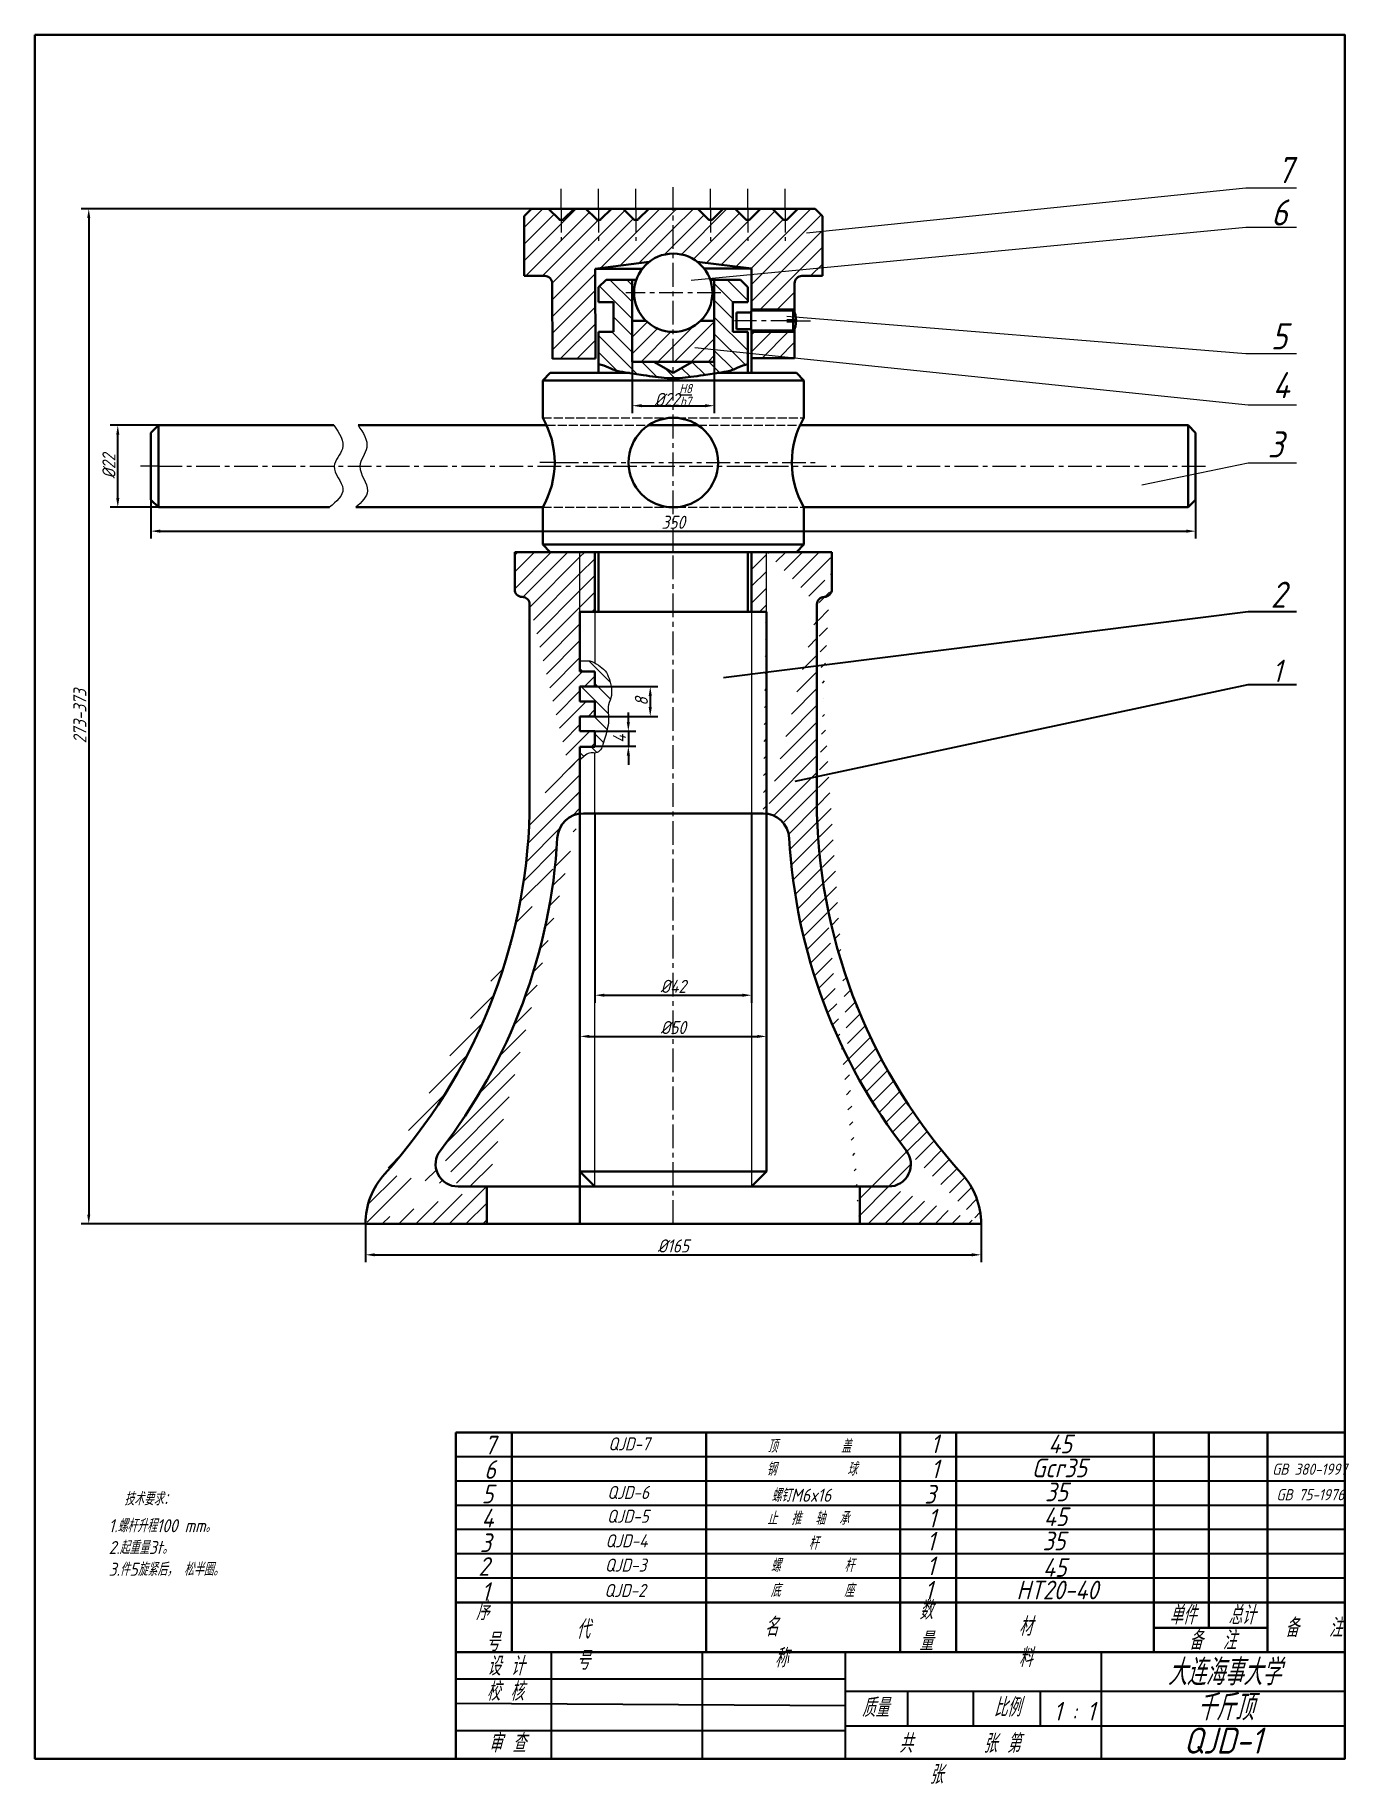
# Model space of a CAD drawing. Header units: millimetres. Extents: x 1817 to 4002, y 726 to 2330.
# Drawn here: x 1817.5 to 2169.6, y 725.9 to 1194.6 of the extents above; entities outside this region: 1.
import ezdxf

# ---------------------------------------------------------------- set-up
doc = ezdxf.new("R2010")
doc.units = ezdxf.units.MM
doc.linetypes.add('ACAD_ISO02W100', pattern=[15, 12, -3])
doc.linetypes.add('CENTER', pattern=[50.800000000000004, 31.75, -6.35, 6.35, -6.35])
for name, color, linetype, lineweight in [('中心线', 1, 'CENTER', 15), ('剖面线', 9, 'Continuous', 15), ('图框', 7, 'Continuous', 30), ('标注', 90, 'Continuous', 15), ('粗实线', 50, 'Continuous', 30), ('细实线', 4, 'Continuous', 15), ('虚线', 6, 'Continuous', 15)]:
    doc.layers.add(name, color=color, linetype=linetype, lineweight=lineweight)
doc.styles.add('GB3.5', font='gbeitc.shx', dxfattribs={"height": 3.5, "bigfont": 'gbcbig.shx'})
doc.dimstyles.new('正常标注', dxfattribs={"dimtxt": 3.5, "dimasz": 2.5, "dimexe": 2, "dimexo": 0, "dimtad": 1, "dimdec": 3, "dimdsep": 46, "dimtxsty": 'GB3.5', "dimcen": 2.5, "dimadec": 0, "dimazin": 0, "dimtfac": 1, "dimtdec": 3, "dimtmove": 0, "dimatfit": 3, "dimfxl": 1, "dimarcsym": 0})
pattern_1 = [(45, (-2.414544674189528, -17.69116887562677), (-2.245064030267288, 2.245064030267288), [])]
pattern_2 = [(135, (-2.414544674189528, -17.69116887562677), (-2.245064030267288, -2.245064030267288), [])]

msp = doc.modelspace()

# ---------------------------------------------------------------- texts
at = {"layer": '图框', "lineweight": -2, "ltscale": 0.2, "attachment_point": 1, "style": 'GB3.5'}
for s, width, insert, char_height in [('7', 15, (1937.904271577573, 819.1946171402287), 5), ('QJD-7', 52.06408767996072, (1971.108689502181, 818.7797827880586), 3.5), ('顶         盖', 52.06408767996072, (2013.778677647098, 818.1773576195038), 3.5), ('1', 15, (2057.501085405905, 819.5614008178918), 5), ('45', 15, (2089.050545291398, 819.5136294968129), 5), ('6', 15, (1937.848673803091, 812.6642996155097), 5), ('钢          球', 52.06408767996072, (2013.513860428612, 812.0501566205176), 3.5), ('1', 15, (2057.59892177231, 812.8242372495488), 5), ('Gcr35', 15, (2084.593650518963, 813.0863640198472), 5), ('GB 380-1997', 19.06551358707839, (2149.03455197184, 811.7456278224672), 3), ('5', 15, (1937.181205821448, 806.0962077077033), 5), ('35', 15, (2088.157212467161, 806.6541101042585), 5), ('技术要求：', 32.59094474569247, (1841.372595447429, 804.0777272319878), 3.5), ('QJD-6', 52.06408767996072, (1970.828575305271, 805.765681980416), 3.5), ('螺钉M6x16        ', 52.06408767996072, (2014.828704038445, 805.0177019278049), 3.5), ('3', 15, (2055.817060428796, 806.0336415870875), 5), ('GB 75-1976', 19.06551358707839, (2150.169109126641, 804.9213827551375), 3), ('1.螺杆升程100 mm。\\P2.起重量3t。\\P3.件5旋紧后， 松半圈。', 33.01181708939475, (1837.206057507198, 796.8575090431773), 3.5), ('4', 15, (1937.128894262997, 799.6577683956984), 5), ('QJD-5', 52.06408767996072, (1970.756939367767, 799.3867127473613), 3.5), ('止  推  轴  承', 52.06408767996072, (2013.690592769567, 798.8290665054034), 3.5), ('1', 15, (2056.807309836145, 799.639512818173), 5), ('45', 15, (2087.828831972293, 799.9985968126152), 5), ('3', 15, (1936.704918815377, 793.0337839084905), 5), ('QJD-4', 52.06408767996072, (1970.336759142464, 792.8096938079702), 3.5), ('     杆', 52.06408767996072, (2015.295587823103, 792.1486938028024), 3.5), ('1', 15, (2056.473017724394, 793.4678178907584), 5), ('35', 15, (2087.499701362895, 793.5203937602973), 5), ('2', 15, (1936.296293925793, 786.684848954359), 5), ('QJD-3', 52.06408767996072, (1970.196300196939, 786.2927467698828), 3.5), ('螺         杆', 52.06408767996072, (2014.660455135615, 786.237256952385), 3.5), ('1', 15, (2056.473017724394, 786.8471902349029), 5), ('45', 15, (2087.593260290499, 786.40074868177), 5), ('1', 15, (1937.113722303658, 779.9472036286793), 5), ('QJD-2', 52.06408767996072, (1970.056243098484, 779.504238971916), 3.5), ('底         座', 52.06408767996072, (2014.589881860359, 779.5295990972231), 3.5), ('1', 15, (2055.874801387647, 780.3185143478277), 5), ('HT20-40', 15, (2080.509723406188, 780.3863464140409), 5), ('序      号', 15, (1935.590873720966, 774.8050428588331), 5), ('数量', 4.176512677477149, (2054.437635530004, 774.9838576540433), 5), ('单件', 15, (2121.463261980492, 773.7022766516993), 5), ('总计', 15, (2137.27013968876, 773.661680689916), 5), ('代       号', 20.08697311678588, (1962.516056134874, 769.8452439931748), 5), ('名        称', 20.07782886348286, (2012.976135470654, 770.5054032935009), 5), ('材      料', 21.86204770980112, (2081.109181003882, 770.6158076043462), 5), ('备   注', 15, (2152.460110706604, 770.2769111069701), 5), ('备  注', 15, (2126.725726177287, 766.9084010574084), 5), ('设 计', 15, (1938.641500210398, 759.9774406606975), 5), ('大连海事大学', 32.59094474569247, (2121.048002149301, 759.3389974164329), 7), ('校 核', 15, (1938.463749856867, 753.2010379754188), 5), ('千斤顶', 32.59094474569247, (2128.886466797342, 749.9456003158057), 7), ('质量', 15, (2039.040999029531, 748.8569702470759), 5), ('比例', 15, (2074.385654443739, 748.951653920105), 5), ('1 : 1', 15, (2090.455563383518, 747.9019888047942), 5), ('QJD-1', 32.59094474569247, (2125.272316768122, 741.034186021227), 7), ('审 查', 15, (1939.030282784707, 739.3445560890254), 5), ('共       张 第       张', 41.83391037830143, (2049.033605075761, 739.2594383474216), 5)]:
    msp.add_mtext_dynamic_manual_height_columns(s, width=width, gutter_width=17.5, heights=[0], dxfattribs=dict(at, insert=insert, char_height=char_height))
at = {"layer": '标注', "ltscale": 0.2, "attachment_point": 1, "style": 'GB3.5'}
for s, width, insert, char_height in [('7', 14.71138901851054, (2150.375946832693, 1161.858795989176), 7), ('6', 13.55760571394103, (2148.77539888672, 1150.496483562044), 7), ('5', 13.69668944949444, (2148.705857018943, 1117.316789886422), 7), ('4', 13.08818582778076, (2149.159493245225, 1104.233212280922), 7), ('3', 12.70032303676271, (2147.812394710651, 1088.353169897732), 7), ('2', 19.445602918242, (2148.621168838124, 1048.063186645993), 7), ('1', 17.7883766756695, (2149.052336483522, 1027.170207268553), 6)]:
    msp.add_mtext_dynamic_manual_height_columns(s, width=width, gutter_width=17.5, heights=[0], dxfattribs=dict(at, insert=insert, char_height=char_height))

# ---------------------------------------------------------------- blocks, each defined once
blk = doc.blocks.new('*D9')
at = {"layer": 'Defpoints', "color": 0, "lineweight": -2, "ltscale": 0.2, "transparency": 16777216}
for p in [(1977.52342992828, 1106.986564135216), (1999.52342992828, 1106.986564135216), (1999.52342992828, 1095.218498522733)]:
    blk.add_point(p, dxfattribs=at)
at = {"layer": '标注', "color": 0, "lineweight": -2, "ltscale": 0.2, "transparency": 16777216}
for p, q in [((1977.52342992828, 1106.986564135216), (1977.52342992828, 1093.218498522733)), ((1999.52342992828, 1106.986564135216), (1999.52342992828, 1093.218498522733)), ((1980.02342992828, 1095.218498522733), (1997.02342992828, 1095.218498522733))]:
    blk.add_line(p, q, dxfattribs=at)
for points in [[(1980.02342992828, 1095.6351651894), (1980.02342992828, 1094.801831856066), (1977.52342992828, 1095.218498522733)], [(1997.02342992828, 1095.6351651894), (1997.02342992828, 1094.801831856066), (1999.52342992828, 1095.218498522733)]]:
    blk.add_solid(points, dxfattribs=at)
at = {"layer": '标注', "color": 0, "ltscale": 0.2, "transparency": 16777216, "insert": (1988.52342992828, 1098.089331856066), "char_height": 3.5, "attachment_point": 5, "style": 'GB3.5'}
blk.add_mtext('%%C22{\\H0.7x;\\SH8/h7;}', dxfattribs=at)
blk = doc.blocks.new('*D10')
at = {"layer": 'Defpoints', "color": 0, "lineweight": -2, "ltscale": 0.2, "transparency": 16777216}
for p in [(1839.648093630231, 1089.986564135199), (1850.523429928281, 1089.986564135199), (1850.523429928281, 1067.986564135199)]:
    blk.add_point(p, dxfattribs=at)
at = {"layer": '标注', "color": 0, "lineweight": -2, "ltscale": 0.2, "transparency": 16777216}
for p, q in [((1850.523429928281, 1089.986564135199), (1837.648093630231, 1089.986564135199)), ((1839.648093630231, 1070.486564135199), (1839.648093630231, 1087.486564135199)), ((1850.523429928281, 1067.986564135199), (1837.648093630231, 1067.986564135199))]:
    blk.add_line(p, q, dxfattribs=at)
for points in [[(1839.231426963564, 1087.486564135199), (1840.064760296897, 1087.486564135199), (1839.648093630231, 1089.986564135199)], [(1839.231426963564, 1070.486564135199), (1840.064760296897, 1070.486564135199), (1839.648093630231, 1067.986564135199)]]:
    blk.add_solid(points, dxfattribs=at)
at = {"layer": '标注', "color": 0, "ltscale": 0.2, "transparency": 16777216, "insert": (1837.27309363023, 1078.986564135198), "char_height": 3.5, "attachment_point": 5, "rotation": 90, "style": 'GB3.5'}
blk.add_mtext('%%C22', dxfattribs=at)
blk = doc.blocks.new('*D11')
at = {"layer": 'Defpoints', "color": 0, "lineweight": -2, "ltscale": 0.2, "transparency": 16777216}
for p in [(1906.02342992828, 875.9865641352162), (2071.02342992828, 875.9865641352162), (2071.02342992828, 867.6999487690989)]:
    blk.add_point(p, dxfattribs=at)
at = {"layer": '标注', "color": 0, "lineweight": -2, "ltscale": 0.2, "transparency": 16777216}
for p, q in [((1906.02342992828, 875.9865641352162), (1906.02342992828, 865.6999487690989)), ((2071.02342992828, 875.9865641352162), (2071.02342992828, 865.6999487690989)), ((1908.52342992828, 867.6999487690989), (2068.52342992828, 867.6999487690989))]:
    blk.add_line(p, q, dxfattribs=at)
for points in [[(1908.52342992828, 868.1166154357655), (1908.52342992828, 867.2832821024323), (1906.02342992828, 867.6999487690989)], [(2068.52342992828, 868.1166154357655), (2068.52342992828, 867.2832821024323), (2071.02342992828, 867.6999487690989)]]:
    blk.add_solid(points, dxfattribs=at)
at = {"layer": '标注', "color": 0, "ltscale": 0.2, "transparency": 16777216, "insert": (1988.52342992828, 870.0749487690989), "char_height": 3.5, "attachment_point": 5, "style": 'GB3.5'}
blk.add_mtext('%%C165', dxfattribs=at)
blk = doc.blocks.new('*D12')
at = {"layer": 'Defpoints', "color": 0, "lineweight": -2, "ltscale": 0.2, "transparency": 16777216}
for p in [(1967.52342992828, 985.986564135216), (2009.52342992828, 985.986564135216), (2009.52342992828, 937.2570217392588)]:
    blk.add_point(p, dxfattribs=at)
at = {"layer": '标注', "color": 0, "lineweight": -2, "ltscale": 0.2, "transparency": 16777216}
for p, q in [((1967.52342992828, 985.986564135216), (1967.52342992828, 935.2570217392588)), ((2009.52342992828, 985.986564135216), (2009.52342992828, 935.2570217392588)), ((1970.02342992828, 937.2570217392588), (2007.02342992828, 937.2570217392588))]:
    blk.add_line(p, q, dxfattribs=at)
for points in [[(1970.02342992828, 937.6736884059254), (1970.02342992828, 936.8403550725922), (1967.52342992828, 937.2570217392588)], [(2007.02342992828, 937.6736884059254), (2007.02342992828, 936.8403550725922), (2009.52342992828, 937.2570217392588)]]:
    blk.add_solid(points, dxfattribs=at)
at = {"layer": '标注', "color": 0, "ltscale": 0.2, "transparency": 16777216, "insert": (1988.52342992828, 939.6320217392588), "char_height": 3.5, "attachment_point": 5, "style": 'GB3.5'}
blk.add_mtext('%%C42', dxfattribs=at)
blk = doc.blocks.new('*D13')
at = {"layer": 'Defpoints', "color": 0, "lineweight": -2, "ltscale": 0.2, "transparency": 16777216}
for p in [(1963.52342992828, 985.926848934182), (2013.52342992828, 985.926848934182), (2013.52342992828, 926.2173629934058)]:
    blk.add_point(p, dxfattribs=at)
at = {"layer": '标注', "color": 0, "lineweight": -2, "ltscale": 0.2, "transparency": 16777216}
for p, q in [((1963.52342992828, 985.926848934182), (1963.52342992828, 924.2173629934058)), ((2013.52342992828, 985.926848934182), (2013.52342992828, 924.2173629934058)), ((1966.02342992828, 926.2173629934058), (2011.02342992828, 926.2173629934058))]:
    blk.add_line(p, q, dxfattribs=at)
for points in [[(1966.02342992828, 926.6340296600724), (1966.02342992828, 925.8006963267392), (1963.52342992828, 926.2173629934058)], [(2011.02342992828, 926.6340296600724), (2011.02342992828, 925.8006963267392), (2013.52342992828, 926.2173629934058)]]:
    blk.add_solid(points, dxfattribs=at)
at = {"layer": '标注', "color": 0, "ltscale": 0.2, "transparency": 16777216, "insert": (1988.52342992828, 928.5923629934058), "char_height": 3.5, "attachment_point": 5, "style": 'GB3.5'}
blk.add_mtext('%%C50', dxfattribs=at)
blk = doc.blocks.new('*D14')
at = {"layer": 'Defpoints', "color": 0, "lineweight": -2, "ltscale": 0.2, "transparency": 16777216}
for p in [(1967.523429928281, 1007.967290655696), (1967.523429928281, 1003.967290655696), (1976.486093445314, 1003.967290655696)]:
    blk.add_point(p, dxfattribs=at)
at = {"layer": '标注', "color": 0, "lineweight": -2, "ltscale": 0.2, "transparency": 16777216}
for p, q in [((1976.486093445314, 1010.467290655696), (1976.486093445314, 1012.967290655696)), ((1967.523429928281, 1007.967290655696), (1978.486093445314, 1007.967290655696)), ((1976.486093445314, 1007.967290655696), (1976.486093445314, 1003.967290655696)), ((1967.523429928281, 1003.967290655696), (1978.486093445314, 1003.967290655696)), ((1976.486093445314, 1001.467290655696), (1976.486093445314, 998.9672906556962))]:
    blk.add_line(p, q, dxfattribs=at)
for points in [[(1976.069426778647, 1010.467290655696), (1976.90276011198, 1010.467290655696), (1976.486093445314, 1007.967290655696)], [(1976.069426778647, 1001.467290655696), (1976.90276011198, 1001.467290655696), (1976.486093445314, 1003.967290655696)]]:
    blk.add_solid(points, dxfattribs=at)
at = {"layer": '标注', "color": 0, "ltscale": 0.2, "transparency": 16777216, "insert": (1974.111093445313, 1005.967290655695), "char_height": 3.5, "attachment_point": 5, "rotation": 90, "style": 'GB3.5'}
blk.add_mtext('4', dxfattribs=at)
blk = doc.blocks.new('*D15')
at = {"layer": 'Defpoints', "color": 0, "lineweight": -2, "ltscale": 0.2, "transparency": 16777216}
for p in [(1967.523429928281, 1019.967290655696), (1967.523429928281, 1011.967290655696), (1982.353123162547, 1011.967290655696)]:
    blk.add_point(p, dxfattribs=at)
at = {"layer": '标注', "color": 0, "lineweight": -2, "ltscale": 0.2, "transparency": 16777216}
for p, q in [((1967.523429928281, 1019.967290655696), (1984.353123162547, 1019.967290655696)), ((1982.353123162547, 1017.467290655696), (1982.353123162547, 1014.467290655696)), ((1967.523429928281, 1011.967290655696), (1984.353123162547, 1011.967290655696))]:
    blk.add_line(p, q, dxfattribs=at)
for points in [[(1981.936456495881, 1017.467290655696), (1982.769789829214, 1017.467290655696), (1982.353123162547, 1019.967290655696)], [(1981.936456495881, 1014.467290655696), (1982.769789829214, 1014.467290655696), (1982.353123162547, 1011.967290655696)]]:
    blk.add_solid(points, dxfattribs=at)
at = {"layer": '标注', "color": 0, "ltscale": 0.2, "transparency": 16777216, "insert": (1979.978123162547, 1015.967290655695), "char_height": 3.5, "attachment_point": 5, "rotation": 90, "style": 'GB3.5'}
blk.add_mtext('8', dxfattribs=at)
blk = doc.blocks.new('*D16')
at = {"layer": 'Defpoints', "color": 0, "lineweight": -2, "ltscale": 0.2, "transparency": 16777216}
for p in [(1848.52342992828, 1069.986564135198), (2128.523429928285, 1069.986564135205), (2128.523429928285, 1061.604219144356)]:
    blk.add_point(p, dxfattribs=at)
at = {"layer": '标注', "color": 0, "lineweight": -2, "ltscale": 0.2, "transparency": 16777216}
for p, q in [((1848.52342992828, 1069.986564135198), (1848.52342992828, 1059.604219144356)), ((2128.523429928285, 1069.986564135205), (2128.523429928285, 1059.604219144356)), ((1851.02342992828, 1061.604219144356), (2126.023429928285, 1061.604219144356))]:
    blk.add_line(p, q, dxfattribs=at)
for points in [[(1851.02342992828, 1062.020885811023), (1851.02342992828, 1061.187552477689), (1848.52342992828, 1061.604219144356)], [(2126.023429928285, 1062.020885811023), (2126.023429928285, 1061.187552477689), (2128.523429928285, 1061.604219144356)]]:
    blk.add_solid(points, dxfattribs=at)
at = {"layer": '标注', "color": 0, "ltscale": 0.2, "transparency": 16777216, "insert": (1988.523429928282, 1063.979219144356), "char_height": 3.5, "attachment_point": 5, "style": 'GB3.5'}
blk.add_mtext('350', dxfattribs=at)
blk = doc.blocks.new('*D17')
at = {"layer": 'Defpoints', "color": 0, "lineweight": -2, "ltscale": 0.2, "transparency": 16777216}
for p in [(1950.523429928281, 1147.986564135217), (1831.866476947553, 875.9865641352167), (1950.523429928281, 875.9865641352167)]:
    blk.add_point(p, dxfattribs=at)
at = {"layer": '标注', "color": 0, "lineweight": -2, "ltscale": 0.2, "transparency": 16777216}
for p, q in [((1950.523429928281, 1147.986564135217), (1829.866476947553, 1147.986564135217)), ((1831.866476947553, 1145.486564135217), (1831.866476947553, 878.4865641352167)), ((1950.523429928281, 875.9865641352167), (1829.866476947553, 875.9865641352167))]:
    blk.add_line(p, q, dxfattribs=at)
for points in [[(1831.449810280886, 1145.486564135217), (1832.283143614219, 1145.486564135217), (1831.866476947553, 1147.986564135217)], [(1831.449810280886, 878.4865641352167), (1832.283143614219, 878.4865641352167), (1831.866476947553, 875.9865641352167)]]:
    blk.add_solid(points, dxfattribs=at)
at = {"layer": '标注', "color": 0, "ltscale": 0.2, "transparency": 16777216, "insert": (1829.491476947552, 1011.986564135216), "char_height": 3.5, "attachment_point": 5, "rotation": 90, "style": 'GB3.5'}
blk.add_mtext('273-373', dxfattribs=at)

# ---------------------------------------------------------------- dimensions: what is measured, and where the dimension line sits
at = {"layer": '标注', "ltscale": 0.2}
for base, p1, p2, text, picture, middle in [((1831.866476947553, 875.9865641352167), (1950.52342992828, 1147.986564135216), (1950.52342992828, 875.9865641352162), '273-373', '*D17', (1829.491476947552, 1011.986564135216)), ((1839.648093630231, 1089.986564135199), (1850.52342992828, 1067.986564135199), (1850.52342992828, 1089.986564135199), '%%C<>', '*D10', (1837.27309363023, 1078.986564135198))]:
    dim = msp.add_linear_dim(base=base, p1=p1, p2=p2, angle=90, text=text, dimstyle='正常标注', dxfattribs=at)
    dim.commit()
    dim.dimension.update_dxf_attribs({"geometry": picture, "text_midpoint": middle})
for base, p1, p2, text, picture, middle in [((1999.52342992828, 1095.218498522733), (1977.52342992828, 1106.986564135216), (1999.52342992828, 1106.986564135216), '%%C<>{\\H0.7x;\\SH8/h7;}', '*D9', (1988.52342992828, 1098.089331856066)), ((2128.523429928285, 1061.604219144356), (1848.52342992828, 1069.986564135198), (2128.523429928285, 1069.986564135205), '350', '*D16', (1988.523429928282, 1063.979219144356)), ((2013.52342992828, 926.2173629934058), (1963.52342992828, 985.926848934182), (2013.52342992828, 985.926848934182), '%%C<>', '*D13', (1988.52342992828, 928.5923629934058)), ((2009.52342992828, 937.2570217392588), (1967.52342992828, 985.986564135216), (2009.52342992828, 985.986564135216), '%%C<>', '*D12', (1988.52342992828, 939.6320217392588))]:
    dim = msp.add_linear_dim(base=base, p1=p1, p2=p2, text=text, dimstyle='正常标注', dxfattribs=at)
    dim.commit()
    dim.dimension.update_dxf_attribs({"geometry": picture, "text_midpoint": middle})
for base, p1, p2, picture, middle in [((1982.353123162547, 1011.967290655696), (1967.52342992828, 1019.967290655696), (1967.52342992828, 1011.967290655696), '*D15', (1979.978123162547, 1015.967290655695)), ((1976.486093445314, 1003.967290655696), (1967.52342992828, 1007.967290655696), (1967.52342992828, 1003.967290655696), '*D14', (1974.111093445313, 1005.967290655695))]:
    dim = msp.add_linear_dim(base=base, p1=p1, p2=p2, angle=90, dimstyle='正常标注', dxfattribs=at)
    dim.commit()
    dim.dimension.update_dxf_attribs({"geometry": picture, "text_midpoint": middle})
dim = msp.add_linear_dim(base=(2071.02342992828, 867.6999487690989), p1=(1906.02342992828, 875.9865641352162), p2=(2071.02342992828, 875.9865641352162), text='%%C<>', dimstyle='正常标注', dxfattribs=at)
dim.commit()
dim.dimension.update_dxf_attribs({"geometry": '*D11', "text_midpoint": (1988.52342992828, 867.6999487690989), "dimtype": 160})

# ---------------------------------------------------------------- hatches: boundary and pattern name
at = {"layer": '剖面线', "ltscale": 0.2}
h = msp.add_hatch(dxfattribs=at)
h.set_pattern_fill('ANSI31', color=256)
h.set_pattern_definition(pattern_1)
h.paths.add_polyline_path([(1988.52342992828, 1147.986564135216), (1981.937643490653, 1147.986564135216), (1979.230536709467, 1145.27945735403, -0.1989123673796564), (1978.52342992828, 1144.986564135216, -0.1989123673796506), (1977.816323147093, 1145.27945735403), (1975.109216365907, 1147.986564135216), (1971.937643490653, 1147.986564135216), (1969.230536709467, 1145.27945735403, -0.198912367379656), (1968.52342992828, 1144.986564135216, -0.1989123673796588), (1967.816323147093, 1145.27945735403), (1965.109216365907, 1147.986564135216), (1961.937643490653, 1147.986564135216), (1959.230536709467, 1145.27945735403, -0.1989123673796599), (1958.52342992828, 1144.986564135216, -0.1989123673796588), (1957.816323147093, 1145.27945735403), (1955.109216365907, 1147.986564135216), (1950.52342992828, 1147.986564135216), (1948.52342992828, 1145.986564135216), (1948.52342992828, 1129.986564135216), (1953.52342992828, 1129.986564135216), (1954.073672532105, 1129.986564135216, -0.4142135623730951), (1956.073672532105, 1127.986564135216), (1956.073672532105, 1127.785146883946), (1956.197716299067, 1107.785531559048), (1967.697495110883, 1107.856856725051), (1967.548642590529, 1131.856395114928), (1982.011466505882, 1133.723331242847, -0.1688222475594853), (1988.52342992828, 1135.986564135216)])
h = msp.add_hatch(dxfattribs=at)
h.set_pattern_fill('ANSI31', color=256)
h.set_pattern_definition(pattern_1)
h.paths.add_polyline_path([(2028.523429928279, 1145.986564135216), (2026.523429928279, 1147.986564135216), (2021.937643490653, 1147.986564135216), (2019.230536709467, 1145.27945735403, -0.198912367379656), (2018.52342992828, 1144.986564135216, -0.1989123673796588), (2017.816323147093, 1145.27945735403), (2015.109216365907, 1147.986564135216), (2011.937643490653, 1147.986564135216), (2009.230536709467, 1145.27945735403, -0.1989123673796561), (2008.52342992828, 1144.986564135216, -0.1989123673796506), (2007.816323147093, 1145.27945735403), (2005.109216365907, 1147.986564135216), (2001.937643490653, 1147.986564135216), (1999.230536709466, 1145.27945735403, -0.1989123673796097), (1998.52342992828, 1144.986564135216, -0.198912367379651), (1997.816323147093, 1145.27945735403), (1995.109216365907, 1147.986564135216), (1988.52342992828, 1147.986564135216), (1988.52342992828, 1135.986564135216, -0.1668404850218812), (1994.971695944817, 1133.773292402752), (2009.52342992828, 1131.986564135216), (2009.52342992828, 1120.986564135216), (2020.638804697948, 1120.986564135216, -0.03690876373787467), (2021.02342992828, 1120.189952613751), (2021.02342992828, 1127.986564135216, -0.4142135623731035), (2023.02342992828, 1129.986564135216), (2028.52342992828, 1129.986564135216)])
h = msp.add_hatch(dxfattribs=at)
h.set_pattern_fill('ANSI31', color=256, angle=90)
h.set_pattern_definition(pattern_2)
edge = h.paths.add_edge_path()
edge.add_line((1977.52342992828, 1128.986564135216), (1970.52342992828, 1128.986564135217))
edge.add_line((1970.52342992828, 1128.986564135217), (1968.52342992828, 1126.986564135216))
edge.add_line((1968.52342992828, 1126.986564135216), (1968.52342992828, 1123.986564135216))
edge.add_line((1968.52342992828, 1123.986564135216), (1968.52342992828, 1122.986564135216))
edge.add_line((1968.52342992828, 1122.986564135216), (1972.52342992828, 1122.986564135216))
edge.add_line((1972.52342992828, 1122.986564135216), (1972.52342992828, 1114.986564135216))
edge.add_line((1972.52342992828, 1114.986564135216), (1968.52342992828, 1114.986564135216))
edge.add_line((1968.52342992828, 1114.986564135216), (1968.52342992828, 1106.366512624089))
edge.add_spline(control_points=[(1968.52342992828, 1106.366512624089), (1969.432888618468, 1106.109537583207), (1970.864517193304, 1105.705019142167), (1973.07785822603, 1104.48786935255), (1975.023105776109, 1104.263166533555), (1976.397716434472, 1104.045839251451), (1976.758945828769, 1103.986564135216)], knot_values=[0, 0, 0, 0, 2.82657154462828, 4.449460581072994, 7.509221634674557, 8.604401882926542, 8.604401882926542, 8.604401882926542, 8.604401882926542], degree=3, periodic=0)
edge.add_spline(control_points=[(1976.758945828769, 1103.986564135216), (1978.013694149132, 1103.780669062143), (1980.338826283114, 1103.350074946574), (1983.723951231588, 1103.009084902823), (1986.384105152848, 1102.562011025418), (1987.966592580527, 1102.596948703408), (1988.52342992828, 1102.60924238967)], knot_values=[8.604401882926542, 8.604401882926542, 8.604401882926542, 8.604401882926542, 12.40856510630042, 15.72894929292077, 18.80179436439852, 20.47007766408019, 20.47007766408019, 20.47007766408019, 20.47007766408019], degree=3, periodic=0)
edge.add_line((1988.52342992828, 1102.60924238967), (1988.52342992828, 1103.986564135216))
edge.add_line((1988.52342992828, 1103.986564135216), (1983.327277505573, 1106.986564135216))
edge.add_line((1983.327277505573, 1106.986564135216), (1977.52342992828, 1106.986564135216))
edge.add_line((1977.52342992828, 1106.986564135216), (1977.52342992828, 1128.986564135216))
edge = h.paths.add_edge_path()
edge.add_line((2008.52342992828, 1114.986564135216), (2004.52342992828, 1114.986564135216))
edge.add_line((2004.52342992828, 1114.986564135216), (2004.52342992828, 1122.986564135216))
edge.add_line((2004.52342992828, 1122.986564135216), (2008.52342992828, 1122.986564135216))
edge.add_line((2008.52342992828, 1122.986564135216), (2008.52342992828, 1123.986564135216))
edge.add_line((2008.52342992828, 1123.986564135216), (2008.52342992828, 1126.986564135216))
edge.add_line((2008.52342992828, 1126.986564135216), (2006.52342992828, 1128.986564135216))
edge.add_line((2006.52342992828, 1128.986564135216), (1999.52342992828, 1128.986564135216))
edge.add_line((1999.52342992828, 1128.986564135216), (1999.52342992828, 1106.986564135216))
edge.add_line((1999.52342992828, 1106.986564135216), (1993.719582350986, 1106.986564135216))
edge.add_line((1993.719582350986, 1106.986564135216), (1988.52342992828, 1103.986564135216))
edge.add_line((1988.52342992828, 1103.986564135216), (1988.52342992828, 1102.60924238967))
edge.add_spline(control_points=[(1988.52342992828, 1102.60924238967), (1989.080267276033, 1102.596948703408), (1990.662754703711, 1102.562011025418), (1993.322908624972, 1103.009084902823), (1996.708033573446, 1103.350074946574), (1999.033165707428, 1103.780669062143), (2000.28791402779, 1103.986564135216)], knot_values=[8.604401882926542, 8.604401882926542, 8.604401882926542, 8.604401882926542, 10.2726851826082, 13.34553025408596, 16.6659144407063, 20.47007766408019, 20.47007766408019, 20.47007766408019, 20.47007766408019], degree=3, periodic=0)
edge.add_spline(control_points=[(2000.28791402779, 1103.986564135216), (2000.649143422088, 1104.045839251451), (2002.023754080451, 1104.263166533555), (2003.96900163053, 1104.48786935255), (2006.182342663255, 1105.705019142167), (2007.613971238091, 1106.109537583207), (2008.52342992828, 1106.366512624089)], knot_values=[0, 0, 0, 0, 1.095180248251985, 4.154941301853547, 5.777830338298262, 8.604401882926542, 8.604401882926542, 8.604401882926542, 8.604401882926542], degree=3, periodic=0)
edge.add_line((2008.52342992828, 1106.366512624089), (2008.52342992828, 1114.986564135216))
h = msp.add_hatch(dxfattribs=at)
h.set_pattern_fill('ANSI31', color=256)
h.set_pattern_definition(pattern_1)
h.paths.add_polyline_path([(1988.52342992828, 1114.986564135216, -0.1962615682814159), (1981.17496069993, 1117.986564135216), (1977.52342992828, 1117.986564135216), (1977.52342992828, 1106.986564135216), (1988.52342992828, 1106.986564135216)])
h.paths.add_polyline_path([(1999.52342992828, 1117.986564135216), (1995.871899156629, 1117.986564135216, -0.1962615682814068), (1988.52342992828, 1114.986564135216), (1988.52342992828, 1106.986564135216), (1999.52342992828, 1106.986564135216)])
h = msp.add_hatch(dxfattribs=at)
h.set_pattern_fill('ANSI31', color=256)
h.set_pattern_definition(pattern_1)
h.paths.add_polyline_path([(2021.02342992828, 1115.783175656682, -0.03690876373290048), (2020.638804698008, 1114.98656413532), (2009.523429928308, 1114.986564135217), (2009.523429928372, 1107.986564135216), (2021.02342992828, 1107.986564135216)])
h = msp.add_hatch(dxfattribs=at)
h.set_pattern_fill('ANSI31', color=256)
h.set_pattern_definition(pattern_1)
h.paths.add_polyline_path([(2071.02342992828, 875.9865641352162), (1906.02342992828, 875.9865641352162)], flags=17)
h.paths.add_polyline_path([(1906.02342992828, 875.9865641352162), (2071.02342992828, 875.9865641352162)], flags=17)
edge = h.paths.add_edge_path()
edge.add_arc((2169.116181591306, 987.6394089864862), 149.7441533688117, 183.1645431849619, 217.8913831622084)
edge.add_arc((2051.02342992828, 875.9896518265236), 20, 0, 42.19765437700948)
edge.add_arc((2176.96488610045, 990.1769962094857), 150, 181.6008354178869, 222.1976543770095)
edge.add_line((2038.52342992828, 875.9865641352162), (2071.02342992828, 875.9865641352162))
edge.add_arc((2046.206562031131, 891.9865641352162), 6, 270, 397.8913831622085)
edge.add_line((2038.52342992828, 885.9865641352162), (2046.206562031131, 885.9865641352162))
edge.add_line((2038.52342992828, 885.9865641352162), (2038.52342992828, 875.9865641352162))
edge.add_line((2027.02342992828, 1041.986564135216), (2027.02342992828, 985.986564135216))
edge.add_arc((2012.611044642753, 978.9865641352162), 7, 3.164543184961879, 90)
edge.add_line((2013.52342992828, 1055.986564135216), (2013.52342992828, 985.9268489341819))
edge.add_line((2031.02342992828, 1055.986564135216), (2031.02342992828, 1045.986564135216))
edge.add_arc((2029.02342992828, 1041.986564135216), 2, 90, 180)
edge.add_line((2013.52342992828, 1055.986564135216), (2031.02342992828, 1055.986564135216))
h = msp.add_hatch(dxfattribs=at)
h.set_pattern_fill('ANSI31', color=256)
h.set_pattern_definition([(45, (0, 0), (-2.245064030267288, 2.245064030267288), [])])
edge = h.paths.add_edge_path()
edge.add_arc((1948.02342992828, 1045.986564135216), 2, 180, 270)
edge.add_arc((1948.02342992828, 1045.986564135216), 2, 180, 270, ccw=False)
edge = h.paths.add_edge_path()
edge.add_arc((1948.02342992828, 1041.986564135216), 2, 0, 90)
edge.add_arc((1948.02342992828, 1041.986564135216), 2, 0, 90, ccw=False)
h.paths.add_polyline_path([(1950.02342992828, 1041.986564135216), (1950.02342992828, 985.986564135216)])
edge = h.paths.add_edge_path()
edge.add_line((1946.02342992828, 1055.986564135216), (1946.02342992828, 1045.986564135216))
h = msp.add_hatch(dxfattribs=at)
h.set_pattern_fill('ANSI31', color=256)
h.set_pattern_definition(pattern_1)
edge = h.paths.add_edge_path()
edge.add_line((1946.02342992828, 1055.986564135216), (1963.52342992828, 1055.986564135216))
edge.add_line((1946.02342992828, 1055.986564135216), (1946.02342992828, 1045.986564135216))
edge.add_line((1963.52342992828, 1039.967290655696), (1963.52342992828, 1055.986564135216))
edge.add_line((1963.52342992828, 1023.967290655695), (1963.52342992828, 1039.967290655696))
edge.add_line((1963.52342992828, 1023.967290655696), (1967.52342992828, 1023.967290655696))
edge.add_line((1967.52342992828, 1023.967290655696), (1967.52342992828, 1019.967290655696))
edge.add_line((1967.52342992828, 1019.967290655696), (1963.52342992828, 1019.967290655696))
edge.add_line((1963.52342992828, 1019.967290655696), (1963.52342992828, 1015.967290655696))
edge.add_line((1963.52342992828, 1015.967290655696), (1967.52342992828, 1015.967290655696))
edge.add_line((1967.52342992828, 1015.967290655696), (1967.52342992828, 1011.967290655696))
edge.add_line((1967.52342992828, 1011.967290655696), (1963.52342992828, 1011.967290655696))
edge.add_line((1963.52342992828, 1011.967290655696), (1963.52342992828, 1007.967290655696))
edge.add_line((1963.52342992828, 1007.967290655696), (1967.52342992828, 1007.967290655696))
edge.add_line((1967.52342992828, 1003.839924950297), (1963.52342992828, 1003.839924950297))
edge.add_line((1963.52342992828, 1003.839924950297), (1963.52342992828, 985.926848934182))
edge.add_line((1950.02342992828, 1041.986564135216), (1950.02342992828, 985.986564135216))
edge.add_arc((1948.02342992828, 1041.986564135216), 2, 0, 90)
edge.add_arc((1948.02342992828, 1045.986564135216), 2, 180, 270)
h = msp.add_hatch(dxfattribs=at)
h.set_pattern_fill('ANSI31', color=256)
h.set_pattern_definition(pattern_1)
h.paths.add_polyline_path([(1967.52342992828, 1051.486564135216), (1967.52342992828, 1055.986564135216), (1963.52342992828, 1055.986564135216), (1963.52342992828, 1039.967290655696), (1967.52342992828, 1039.968832534057)])
h = msp.add_hatch(dxfattribs=at)
h.set_pattern_fill('ANSI31', color=256)
h.set_pattern_definition(pattern_1)
h.paths.add_polyline_path([(2009.52342992828, 1039.985022256854), (2013.52342992828, 1039.986564135216), (2013.52342992828, 1055.986564135216), (2009.52342992828, 1055.986564135216), (2009.52342992828, 1051.486564135216)])
h = msp.add_hatch(dxfattribs=at)
h.set_pattern_fill('ANSI31', color=256, angle=90)
h.set_pattern_definition(pattern_2)
edge = h.paths.add_edge_path()
edge.add_line((1963.52342992828, 1026.861747288013), (1963.52342992828, 1023.967290655696))
edge.add_spline(control_points=[(1963.52342992828, 1026.861747288013), (1964.016798134415, 1026.851199048931), (1964.879591444451, 1026.832752481033), (1966.657360587598, 1026.989957288171), (1968.36284168787, 1025.660097563877), (1970.423305505287, 1024.356824634392), (1971.459044318105, 1021.96612252229), (1971.966979938511, 1019.728978466981), (1972.098133894766, 1017.261074187538), (1970.755279881696, 1014.788373256256), (1971.499448461446, 1010.998850645315), (1970.608695722344, 1007.436428603843), (1969.68631413068, 1004.720336679029), (1969.213761914652, 1002.941832406188), (1967.88006227601, 1001.996586935358), (1965.709677461701, 1002.448181145719), (1964.482330743373, 1001.229514506728), (1963.578892358079, 1000.332465446262)], knot_values=[0, 0, 0, 0, 1.487630638077917, 2.601541295887273, 5.221144018863734, 7.552910078063764, 9.845848862449651, 12.71983258747312, 14.5033151358555, 17.10222930408941, 20.76473028450324, 25.58723605603705, 27.92395559763362, 29.43783615426273, 31.00055599592216, 32.24176819693176, 35.70373145110641, 35.70373145110641, 35.70373145110641, 35.70373145110641], degree=3, periodic=0)
edge.add_line((1963.52342992828, 1023.967290655696), (1967.52342992828, 1023.967290655696))
edge.add_line((1967.52342992828, 1023.967290655696), (1967.52342992828, 1019.967290655696))
edge.add_line((1967.52342992828, 1019.967290655696), (1963.52342992828, 1019.967290655696))
edge.add_line((1963.52342992828, 1015.967290655696), (1967.52342992828, 1015.967290655696))
edge.add_line((1963.52342992828, 1019.967290655696), (1963.52342992828, 1015.967290655696))
edge.add_line((1967.52342992828, 1015.967290655696), (1967.52342992828, 1011.967290655696))
edge.add_line((1967.52342992828, 1011.967290655696), (1963.52342992828, 1011.967290655696))
edge.add_line((1963.52342992828, 1007.967290655696), (1967.52342992828, 1007.967290655696))
edge.add_line((1963.52342992828, 1011.967290655696), (1963.52342992828, 1007.967290655696))
edge.add_line((1967.52342992828, 1007.967290655696), (1967.52342992828, 1003.967290655696))
edge.add_line((1967.52342992828, 1003.839924950297), (1963.52342992828, 1003.839924950297))
edge.add_line((1963.52342992828, 1003.839924950297), (1963.52342992828, 985.926848934182))
h = msp.add_hatch(dxfattribs=at)
h.set_pattern_fill('ANSI31', color=256)
h.set_pattern_definition(pattern_1)
edge = h.paths.add_edge_path()
edge.add_line((1938.52342992828, 885.9865641352162), (1930.840297825428, 885.9865641352162))
edge.add_arc((1926.02342992828, 875.9896518265236), 20, 137.8023456229712, 180)
edge.add_line((2071.02342992828, 875.9865641352162), (1906.02342992828, 875.9865641352162))
edge.add_arc((1930.840297825428, 891.9865641352162), 6, 142.1086168377915, 270)
edge.add_arc((1807.930678265253, 987.6394089864862), 149.7441533688117, 322.1086168377915, 356.835456815038)
edge.add_arc((1964.435815213806, 978.9865641352162), 7, 90, 176.835456815038)
edge.add_arc((1800.081973756109, 990.1769962094857), 150, 317.8023456229712, 358.3991645821131)
edge.add_line((1963.52342992828, 1003.839924950297), (1963.52342992828, 985.926848934182))
h = msp.add_hatch(dxfattribs=at)
h.set_pattern_fill('ANSI31', color=256)
h.set_pattern_definition(pattern_1)
edge = h.paths.add_edge_path()
edge.add_line((1938.52342992828, 885.9865641352162), (1938.52342992828, 875.9865641352162))
edge.add_line((2071.02342992828, 875.9865641352162), (1906.02342992828, 875.9865641352162))

# ---------------------------------------------------------------- linework, layer by layer
at = {"layer": '中心线', "ltscale": 0.2}
for p, q in [((1958.52342992828, 1147.986564135216), (1958.52342992828, 1153.308279606104)), ((1968.52342992828, 1147.986564135216), (1968.52342992828, 1153.308279606104)), ((1978.52342992828, 1147.986564135216), (1978.52342992828, 1153.308279606104)), ((1988.52342992828, 1055.986564135216), (1988.52342992828, 1154.857495612031)), ((1998.52342992828, 1147.986564135216), (1998.52342992828, 1153.308279606104)), ((2008.52342992828, 1147.986564135216), (2008.52342992828, 1153.308279606104)), ((2018.52342992828, 1147.986564135216), (2018.52342992828, 1153.308279606104)), ((1958.52342992828, 1147.986564135216), (1958.52342992828, 1139.41564403482)), ((1968.52342992828, 1147.986564135216), (1968.52342992828, 1139.41564403482)), ((1978.52342992828, 1147.986564135216), (1978.52342992828, 1139.41564403482)), ((1998.52342992828, 1147.986564135216), (1998.52342992828, 1139.41564403482)), ((2008.52342992828, 1147.986564135216), (2008.52342992828, 1139.41564403482)), ((2018.52342992828, 1147.986564135216), (2018.52342992828, 1139.41564403482)), ((2001.27506437544, 1125.47658152241), (1975.8369809997, 1125.47658152241)), ((2005.757340107127, 1117.986564135216), (2004.971138431029, 1117.986564135216)), ((2021.02342992828, 1117.986564135216), (2005.757340107127, 1117.986564135216)), ((2021.02342992828, 1117.986564135216), (2025.311967057931, 1117.986564135216)), ((1850.52342992828, 1078.986564135198), (1845.746004741126, 1078.986564135198)), ((1850.52342992828, 1078.986564135198), (2132.1462021809, 1078.986564135198)), ((1956.738820237453, 1079.986564135212), (1952.795870695101, 1079.986564135212)), ((1956.738820237453, 1079.986564135212), (2026.982614768629, 1079.986564135212)), ((1988.52342992828, 875.9865641352162), (1988.52342992828, 1055.986564135216))]:
    msp.add_line(p, q, dxfattribs=at)
at = {"layer": '剖面线', "ltscale": 0.2}
msp.add_line((1963.52342992828, 1026.861747288013), (1963.52342992828, 1023.967290655696), dxfattribs=at)
at = {"layer": '图框', "ltscale": 0.2}
for p, q in [((1930.234055832364, 732.6652243054464), (1930.234055832364, 820.0637221252429)), ((2168.509373636968, 820.0637221252427), (1930.234055832364, 820.0637221252427)), ((1945.234055832364, 820.0637221252427), (1945.234055832364, 761.2086120545237)), ((1945.234055832364, 820.0637221252427), (1997.298143512325, 820.0637221252427)), ((1997.298143512325, 820.0637221252427), (1997.298143512325, 761.2086120545237)), ((2049.371714734666, 761.2086120545237), (2049.371714734666, 820.0637221252427)), ((2049.371714734666, 820.0637221252427), (2064.371714734666, 820.0637221252427)), ((2064.371714734666, 820.0637221252427), (2064.371714734666, 761.2086120545237)), ((2117.282105736885, 820.0637221252427), (2117.282105736885, 761.2086120545237)), ((2117.282105736885, 820.0637221252427), (2132.034233118259, 820.0637221252427)), ((2132.034233118259, 820.0637221252427), (2132.034233118259, 767.7179694440351)), ((2147.769832086417, 761.2086120545237), (2147.769832086417, 820.0637221252427)), ((2168.509373636968, 774.5637221252427), (1930.234055832364, 774.5637221252427)), ((2132.034233118259, 767.7179694440351), (2117.282105736885, 767.7179694440351)), ((2132.034233118259, 767.7179694440351), (2147.769832086417, 767.7179694440351)), ((2168.509373636968, 761.2086120545237), (1930.234055832364, 761.2086120545237)), ((1997.298143512325, 761.2086120545237), (2049.371714734666, 761.2086120545237)), ((2132.034233118259, 761.2086120545237), (2147.769832086417, 761.2086120545237))]:
    msp.add_line(p, q, dxfattribs=at)
at = {"layer": '图框', "lineweight": -2, "ltscale": 0.2}
for p, q in [((2168.509373636968, 813.5637221252427), (2168.509373636968, 820.0637221252427)), ((2168.509373636968, 813.5637221252427), (1930.234055832364, 813.5637221252427)), ((2168.509373636968, 807.0637221252427), (2168.509373636968, 813.5637221252427)), ((2168.509373636968, 807.0637221252427), (1930.234055832364, 807.0637221252427)), ((2168.509373636968, 800.5637221252427), (2168.509373636968, 807.0637221252427)), ((2168.509373636968, 800.5637221252427), (1930.234055832364, 800.5637221252427)), ((2168.509373636968, 794.0637221252427), (2168.509373636968, 800.5637221252427)), ((2168.509373636968, 794.0637221252427), (1930.234055832364, 794.0637221252427)), ((2168.509373636968, 787.5637221252427), (2168.509373636968, 794.0637221252427)), ((2168.509373636968, 787.5637221252427), (1930.234055832364, 787.5637221252427)), ((2168.509373636968, 781.0637221252427), (2168.509373636968, 787.5637221252427)), ((2168.509373636968, 781.0637221252427), (1930.234055832364, 781.0637221252427)), ((1955.796476605942, 761.2086120545237), (1955.796476605942, 732.6652243054464)), ((1996.380646284338, 732.6652243054464), (1996.380646284338, 761.2086120545237)), ((2034.641916655427, 732.6652243054464), (2034.641916655427, 761.2086120545237)), ((2103.180256212533, 761.2086120545237), (2103.180256212533, 732.6652243054464)), ((1930.234055832364, 754.0610254020294), (2034.641916655427, 754.0610254020294)), ((2034.641916655427, 750.7489729761901), (2103.180256212533, 750.7489729761901)), ((2051.324213738587, 750.7489729761901), (2051.324213738587, 741.4425458926339)), ((2068.91108643398, 750.7489729761901), (2068.91108643398, 741.4425458926339)), ((2086.8458961816, 750.7489729761901), (2086.8458961816, 741.4425458926339)), ((2103.180256212533, 750.7489729761901), (2168.509373636968, 750.7489729761901)), ((1930.234055832364, 747.547759510674), (2034.641916655427, 746.936918179985)), ((1930.234055832364, 747.547759510674), (1930.234055832364, 740.2203349649676)), ((2034.641916655427, 741.4425458926339), (2103.180256212533, 741.4425458926339)), ((2103.180256212533, 741.4425458926339), (2168.509373636968, 741.4425458926339)), ((1930.234055832364, 740.2203349649676), (2034.641916655427, 740.2203349649676)), ((1955.796476605942, 732.6652243054464), (1996.380646284338, 732.6652243054464)), ((1992.983118615124, 732.6652243054464), (2034.641916655427, 732.6652243054464))]:
    msp.add_line(p, q, dxfattribs=at)
at = {"layer": '图框', "ltscale": 0.2}
msp.add_lwpolyline([(1817.45686359328, 1194.554255419164), (2168.509373636968, 1194.554255419164), (2168.509373636968, 732.6652243054464), (1817.45686359328, 732.6652243054464)], close=True, dxfattribs=at)
at = {"layer": '标注', "ltscale": 0.2}
for p, q in [((2024.253029444259, 1141.535783360128), (2141.99659602975, 1153.633402339405)), ((2141.99659602975, 1153.633402339405), (2155.554201743691, 1153.633402339405)), ((1993.30981390696, 1128.862086649751), (2141.99659602975, 1143.071988414091)), ((2141.99659602975, 1143.071988414091), (2155.554201743691, 1143.071988414091)), ((2018.946701407395, 1119.207936640413), (2141.99659602975, 1109.216645748352)), ((1994.288168641066, 1110.798402067599), (2142.608537676389, 1095.46196909951)), ((2141.99659602975, 1109.216645748352), (2155.55420174369, 1109.216645748352)), ((2142.608537676389, 1095.46196909951), (2155.55420174369, 1095.46196909951)), ((2114.130689627266, 1074.024037094689), (2142.611154147305, 1079.936878197266)), ((2142.611154147305, 1079.936878197266), (2155.556827144542, 1079.936878197266))]:
    msp.add_line(p, q, dxfattribs=at)
at = {"layer": '标注', "lineweight": -2, "ltscale": 0.2}
for p, q in [((2002.026664497479, 1022.431593470064), (2142.611154147305, 1040.093700516747)), ((2142.611154147305, 1040.093700516747), (2155.556827144541, 1040.093700516747)), ((2021.21329267087, 994.6460867153519), (2142.611154147305, 1020.493069286577)), ((2142.611154147305, 1020.493069286577), (2155.556827144541, 1020.493069286577))]:
    msp.add_line(p, q, dxfattribs=at)
at = {"layer": '粗实线', "ltscale": 0.2}
for p, q in [((4001.875949204939, 2329.681803077846), (4001.875949204939, 2326.681803077846)), ((1950.52342992828, 1147.986564135216), (1948.52342992828, 1145.986564135216)), ((1948.52342992828, 1145.986564135216), (1948.52342992828, 1129.986564135216)), ((1988.52342992828, 1147.986564135216), (1950.52342992828, 1147.986564135216)), ((1957.816323147093, 1145.27945735403), (1955.109216365907, 1147.986564135216)), ((1959.230536709466, 1145.27945735403), (1961.937643490653, 1147.986564135216)), ((1967.816323147093, 1145.27945735403), (1965.109216365907, 1147.986564135216)), ((1969.230536709466, 1145.27945735403), (1971.937643490653, 1147.986564135216)), ((1977.816323147093, 1145.27945735403), (1975.109216365907, 1147.986564135216)), ((1979.230536709466, 1145.27945735403), (1981.937643490653, 1147.986564135216)), ((2026.523429928279, 1147.986564135216), (1988.52342992828, 1147.986564135216)), ((1997.816323147093, 1145.27945735403), (1995.109216365907, 1147.986564135216)), ((1999.230536709466, 1145.27945735403), (2001.937643490653, 1147.986564135216)), ((2007.816323147093, 1145.27945735403), (2005.109216365907, 1147.986564135216)), ((2009.230536709466, 1145.27945735403), (2011.937643490653, 1147.986564135216)), ((2017.816323147093, 1145.27945735403), (2015.109216365907, 1147.986564135216)), ((2019.230536709466, 1145.27945735403), (2021.937643490653, 1147.986564135216)), ((2026.523429928279, 1147.986564135216), (2028.523429928279, 1145.986564135216)), ((2028.52342992828, 1129.986564135216), (2028.523429928279, 1145.986564135216)), ((1953.52342992828, 1129.986564135216), (1948.52342992828, 1129.986564135216)), ((1953.52342992828, 1129.986564135216), (1954.073672532105, 1129.986564135216)), ((1967.548642590529, 1131.856395114928), (1982.089015064262, 1133.733341611926)), ((1967.548642590529, 1131.856395114928), (1980.302186036044, 1131.935496514899)), ((1967.697495110883, 1107.856856725051), (1967.548642590529, 1131.856395114928)), ((2009.52342992828, 1131.986564135216), (1994.971695944817, 1133.773292402752)), ((2009.52342992828, 1131.986564135216), (1996.769641179515, 1131.986564135216)), ((2009.52342992828, 1120.986564135217), (2009.52342992828, 1131.986564135216)), ((2023.02342992828, 1129.986564135216), (2028.52342992828, 1129.986564135216)), ((1956.073672532105, 1127.785146883946), (1956.073672532105, 1127.986564135216)), ((1956.197716299067, 1107.785531559048), (1956.073672532105, 1127.785146883946)), ((1970.52342992828, 1128.986564135216), (1968.52342992828, 1126.986564135216)), ((1968.52342992828, 1123.986564135216), (1968.52342992828, 1126.986564135216)), ((1970.52342992828, 1128.986564135216), (1978.623934991668, 1128.986564135216)), ((1978.623934991668, 1128.986564135216), (1970.52342992828, 1128.986564135217)), ((1977.52342992828, 1128.986564135216), (1977.52342992828, 1106.986564135216)), ((2006.52342992828, 1128.986564135216), (1998.422924864891, 1128.986564135216)), ((1998.422924864891, 1128.986564135216), (2006.52342992828, 1128.986564135216)), ((1999.52342992828, 1106.986564135216), (1999.52342992828, 1128.986564135216)), ((1999.52342992828, 1128.986564135216), (1999.52342992828, 1106.986564135216)), ((2006.52342992828, 1128.986564135216), (2008.52342992828, 1126.986564135216)), ((2006.52342992828, 1128.986564135216), (2008.52342992828, 1126.986564135216)), ((2008.52342992828, 1126.986564135216), (2008.52342992828, 1123.986564135216)), ((2008.52342992828, 1123.986564135216), (2008.52342992828, 1126.986564135216)), ((2021.02342992828, 1120.189952613751), (2021.02342992828, 1127.986564135216)), ((1968.52342992828, 1122.986564135216), (1968.52342992828, 1123.986564135216)), ((1968.52342992828, 1122.986564135216), (1972.52342992828, 1122.986564135216)), ((1972.52342992828, 1122.986564135216), (1972.52342992828, 1114.986564135216)), ((2008.52342992828, 1122.986564135216), (2004.52342992828, 1122.986564135216)), ((2004.52342992828, 1122.986564135216), (2004.52342992828, 1114.986564135216)), ((2005.442652275241, 1117.986564135198), (2005.442652275241, 1120.236564135198)), ((2005.442652275241, 1120.236564135198), (2009.12342992828, 1120.236564135198)), ((2008.52342992828, 1122.986564135216), (2008.52342992828, 1123.986564135216)), ((2008.52342992828, 1122.986564135216), (2008.52342992828, 1123.986564135216)), ((2009.442652275241, 1120.236564135198), (2009.442652275241, 1120.395530749128)), ((2009.442652275241, 1120.236564135198), (2009.442652275241, 1115.736564135198)), ((2009.442652275262, 1115.736564135235), (2009.44265227522, 1120.236564135235)), ((2020.638804697947, 1120.986564135216), (2009.52342992828, 1120.986564135216)), ((2009.52342992828, 1120.986564135216), (2009.52342992828, 1120.636564135198)), ((2020.638804697948, 1120.986564135216), (2020.638804697948, 1114.986564135216)), ((1977.52342992828, 1117.986564135216), (1981.17496069993, 1117.986564135216)), ((1995.871899156629, 1117.986564135216), (1999.52342992828, 1117.986564135216)), ((2005.442652275241, 1117.986564135198), (2005.442652275241, 1115.736564135198)), ((2005.442652275241, 1115.736564135198), (2009.123429928304, 1115.736564135198)), ((2005.442652275262, 1115.736564135198), (2009.123429928301, 1115.736564135232)), ((2009.442652275262, 1115.736564135235), (2009.442652275263, 1115.577597521305)), ((2009.52342992828, 1107.986564135216), (2009.52342992828, 1115.436564135216)), ((2021.02342992828, 1107.986564135216), (2021.02342992828, 1115.783175656681)), ((1968.52342992828, 1103.986564135216), (1968.52342992828, 1114.986564135216)), ((1972.52342992828, 1114.986564135216), (1968.52342992828, 1114.986564135216)), ((2004.52342992828, 1114.986564135216), (2008.52342992828, 1114.986564135216)), ((2008.52342992828, 1103.986564135216), (2008.52342992828, 1114.986564135216)), ((2008.52342992828, 1103.986564135216), (2008.52342992828, 1114.986564135216)), ((2009.523429928307, 1114.986564135217), (2009.523429928304, 1115.336564135235)), ((2020.638804697947, 1114.986564135216), (2009.52342992828, 1114.986564135216)), ((2009.523429928308, 1114.986564135217), (2009.523429928409, 1103.986564135217)), ((2020.638804697975, 1114.98656413532), (2009.523429928307, 1114.986564135217)), ((1967.697495110883, 1107.856856725051), (1956.197716299067, 1107.785531559048)), ((1977.52342992828, 1106.986564135216), (1999.52342992828, 1106.986564135216)), ((1999.52342992828, 1106.986564135216), (1977.52342992828, 1106.986564135216)), ((1983.327277505573, 1106.986564135216), (1988.523429928279, 1103.986564135216)), ((1993.719582350986, 1106.986564135216), (1988.523429928279, 1103.986564135216)), ((2009.523429928279, 1107.986564135216), (2021.02342992828, 1107.986564135216)), ((1955.52342992828, 1103.986564135216), (1953.52342992828, 1101.986564135216)), ((1953.52342992828, 1091.986564135216), (1953.52342992828, 1101.986564135216)), ((1953.52342992828, 1101.986564135216), (2023.523429928279, 1101.986564135216)), ((1953.52342992828, 1101.986564135216), (1953.52342992828, 1101.986564135216)), ((1955.52342992828, 1103.986564135216), (1976.758945828769, 1103.986564135216)), ((2021.523429928279, 1103.986564135216), (2000.28791402779, 1103.986564135216)), ((2021.523429928279, 1103.986564135216), (2023.523429928279, 1101.986564135216)), ((2023.523429928279, 1091.986564135215), (2023.523429928279, 1101.986564135215)), ((2023.523429928279, 1101.986564135216), (2023.523429928279, 1101.986564135216)), ((1850.52342992828, 1089.986564135198), (1848.52342992828, 1087.986564135198)), ((1848.52342992828, 1069.986564135198), (1848.52342992828, 1087.986564135198)), ((1850.52342992828, 1089.986564135198), (1897.586671939554, 1089.986564135198)), ((1850.52342992828, 1067.986564135198), (1850.52342992828, 1089.986564135198)), ((1904.037746186902, 1089.986564135198), (1954.556244466733, 1089.986564135198)), ((1981.890180347549, 1089.986564135198), (1995.156679509011, 1089.986564135198)), ((2022.490615389827, 1089.986564135198), (2126.523429928285, 1089.986564135198)), ((2126.523429928285, 1067.986564135204), (2126.523429928285, 1089.986564135198)), ((2126.523429928285, 1089.986564135198), (2128.523429928285, 1087.986564135198)), ((2128.523429928285, 1069.986564135205), (2128.523429928285, 1087.986564135198)), ((1848.52342992828, 1069.986564135198), (1850.52342992828, 1067.986564135199)), ((2126.523429928285, 1067.986564135205), (2128.523429928285, 1069.986564135205)), ((1896.419011516243, 1067.986564135206), (1850.52342992828, 1067.986564135199)), ((1953.52342992828, 1067.986564135216), (1903.451665631638, 1067.986564135208)), ((1953.52342992828, 1057.986564135216), (1953.52342992828, 1067.986564135216)), ((2023.52342992828, 1057.986564135216), (2023.52342992828, 1067.986564135216)), ((2023.523429928285, 1067.986564135207), (2126.523429928285, 1067.986564135205)), ((1946.02342992828, 1055.986564135216), (1946.02342992828, 1045.986564135216)), ((1946.02342992828, 1055.986564135216), (1946.02342992828, 1045.986564135216)), ((1946.02342992828, 1055.986564135216), (1963.52342992828, 1055.986564135216)), ((2023.52342992828, 1057.986564135216), (1953.52342992828, 1057.986564135216)), ((1955.52342992828, 1055.986564135216), (1953.52342992828, 1057.986564135216)), ((1963.52342992828, 1055.986564135216), (1968.52342992828, 1055.986564135216)), ((1967.52342992828, 1051.486564135216), (1967.52342992828, 1055.986564135216)), ((1968.52342992828, 1039.976927395456), (1968.52342992828, 1055.986564135216)), ((1968.52342992828, 1055.986564135216), (1988.52342992828, 1055.986564135216)), ((2031.02342992828, 1055.986564135216), (1988.52342992828, 1055.986564135216)), ((2008.52342992828, 1039.976927395456), (2008.52342992828, 1055.986564135216)), ((2009.52342992828, 1051.486564135216), (2009.52342992828, 1055.986564135216)), ((2021.52342992828, 1055.986564135216), (2023.52342992828, 1057.986564135216)), ((2031.02342992828, 1055.986564135216), (2031.02342992828, 1045.986564135216)), ((1967.52342992828, 1051.486564135216), (1967.52342992828, 1039.968832534057)), ((2009.52342992828, 1051.486564135216), (2009.52342992828, 1039.985022256854)), ((1948.02342992828, 1043.986564135216), (1948.02342992828, 1043.986564135216)), ((1950.02342992828, 1041.986564135216), (1950.02342992828, 985.986564135216)), ((1950.02342992828, 1041.986564135216), (1950.02342992828, 985.986564135216)), ((2027.02342992828, 1041.986564135216), (2027.02342992828, 985.986564135216)), ((2029.02342992828, 1043.986564135216), (2029.02342992828, 1043.986564135216)), ((2013.52342992828, 1039.986564135216), (1963.52342992828, 1039.967290655696)), ((1963.52342992828, 1023.967290655695), (1963.52342992828, 1039.967290655696)), ((2013.52342992828, 889.9865641352162), (2013.52342992828, 1039.986564135216)), ((1963.52342992828, 1023.967290655696), (1967.52342992828, 1023.967290655696)), ((1967.52342992828, 1023.967290655696), (1967.52342992828, 1019.967290655696)), ((1967.52342992828, 1019.967290655696), (1963.52342992828, 1019.967290655696)), ((1963.52342992828, 1019.967290655696), (1963.52342992828, 1015.967290655696)), ((1963.52342992828, 1015.967290655696), (1963.52342992828, 1019.967290655696)), ((1963.52342992828, 1015.967290655696), (1967.52342992828, 1015.967290655696)), ((1967.52342992828, 1015.967290655696), (1967.52342992828, 1011.967290655696)), ((1967.52342992828, 1011.967290655696), (1963.52342992828, 1011.967290655696)), ((1963.52342992828, 1011.967290655696), (1963.52342992828, 1007.967290655696)), ((1963.52342992828, 1007.967290655696), (1963.52342992828, 1011.967290655696)), ((1963.52342992828, 1007.967290655696), (1967.52342992828, 1007.967290655696)), ((1967.52342992828, 1007.967290655696), (1967.52342992828, 1003.967290655696)), ((1967.52342992828, 1003.839924950297), (1963.52342992828, 1003.839924950297)), ((1963.52342992828, 1003.839924950297), (1963.52342992828, 985.926848934182)), ((1963.52342992828, 985.926848934182), (1963.52342992828, 889.9865641352162)), ((1967.52342992828, 985.986564135216), (1964.435815213806, 985.9865641352162)), ((1964.435815213806, 985.9865641352162), (1964.435815213806, 985.9865641352164)), ((1967.52342992828, 985.986564135216), (1988.52342992828, 985.986564135216)), ((2009.52342992828, 985.986564135216), (1988.52342992828, 985.986564135216)), ((2009.52342992828, 985.986564135216), (2012.611044642753, 985.9865641352162)), ((2012.611044642753, 985.9865641352162), (2012.611044642753, 985.9865641352164)), ((1938.52342992828, 885.9865641352162), (1930.840297825428, 885.9865641352162)), ((1963.52342992828, 889.9865641352162), (1967.52342992828, 885.9865641352162)), ((2013.52342992828, 889.9865641352162), (1963.52342992828, 889.9865641352162)), ((1963.52342992828, 889.9865641352162), (1963.52342992828, 875.9865641352162)), ((2013.52342992828, 889.9865641352162), (2009.52342992828, 885.9865641352162)), ((2038.52342992828, 885.9865641352162), (2046.206562031131, 885.9865641352162)), ((1906.02342992828, 875.9865641352162), (1906.02342992828, 875.9896518265236)), ((2071.02342992828, 875.9865641352162), (1906.02342992828, 875.9865641352162)), ((1906.02342992828, 875.9865641352162), (2071.02342992828, 875.9865641352162)), ((1906.02342992828, 875.9865641352162), (2071.02342992828, 875.9865641352162)), ((2071.02342992828, 875.9865641352162), (1906.02342992828, 875.9865641352162)), ((2071.02342992828, 875.9865641352162), (2071.02342992828, 875.9896518265236))]:
    msp.add_line(p, q, dxfattribs=at)
at = {"layer": '粗实线', "lineweight": 50, "ltscale": 0.2}
msp.add_line((2021.442652275241, 1117.986564135198), (2018.997378787767, 1117.986564135198), dxfattribs=at)
at = {"layer": '粗实线', "ltscale": 0.2}
msp.add_lwpolyline([(2038.52342992828, 875.9865641352162), (2038.52342992828, 885.9865641352162), (1938.52342992828, 885.9865641352162), (1938.52342992828, 875.9865641352162)], close=True, dxfattribs=at)
for centre, radius in [((1988.52342992828, 1125.486564135216), 10.5), ((1988.52342992828, 1079.986564135212), 12)]:
    msp.add_circle(centre, radius, dxfattribs=at)
for centre, radius, start, end in [((1958.52342992828, 1145.986564135216), 1, 224.9999999999915, 270), ((1958.52342992828, 1145.986564135216), 1, 270, 315.000000000009), ((1968.52342992828, 1145.986564135216), 1, 224.9999999999915, 270), ((1968.52342992828, 1145.986564135216), 1, 270, 315.0000000000073), ((1978.52342992828, 1145.986564135216), 1, 224.9999999999952, 270), ((1978.52342992828, 1145.986564135216), 1, 270, 315.0000000000073), ((1998.52342992828, 1145.986564135216), 1, 224.9999999999952, 270), ((1998.52342992828, 1145.986564135216), 1, 270, 315.0000000000001), ((2008.52342992828, 1145.986564135216), 1, 224.9999999999952, 270), ((2008.52342992828, 1145.986564135216), 1, 270, 315.0000000000073), ((2018.52342992828, 1145.986564135216), 1, 224.9999999999915, 270), ((2018.52342992828, 1145.986564135216), 1, 270, 315.0000000000073), ((1954.073672532105, 1127.986564135216), 2, 0, 90), ((2023.02342992828, 1127.986564135216), 2, 90, 180), ((2009.12342992828, 1120.636564135198), 0.4, 270, 0), ((2015.442652275241, 1117.986564135216), 6, 329.9999999996493, 30.00000000000237), ((2009.123429928304, 1115.336564135232), 0.4, 5.211020790109826e-10, 90.00000000052763), ((1932.738820237453, 1079.986564135216), 24, 329.99999999998, 30), ((2044.308039619106, 1079.986564135216), 24, 150.0000000000028, 210.0000000000252), ((1948.02342992828, 1045.986564135216), 2, 180, 270), ((1948.02342992828, 1045.986564135216), 2, 180, 270), ((2029.02342992828, 1045.986564135216), 2, 270, 0), ((1948.02342992828, 1041.986564135216), 2, 0, 90), ((1948.02342992828, 1041.986564135216), 2, 0, 90), ((2029.02342992828, 1041.986564135216), 2, 90, 180), ((1800.081973756109, 990.1769962094857), 150, 317.8023456229712, 358.3991645821131), ((1964.435815213806, 978.9865641352162), 7, 90, 176.835456815038), ((2012.611044642753, 978.9865641352162), 7, 3.164543184961941, 90), ((2176.96488610045, 990.1769962094857), 150, 181.6008354178869, 222.1976543770095), ((1807.930678265253, 987.6394089864862), 149.7441533688117, 322.1086168377915, 356.835456815038), ((2169.116181591306, 987.6394089864862), 149.7441533688117, 183.1645431849619, 217.8913831622085), ((1930.840297825428, 891.9865641352162), 6, 142.1086168377915, 270), ((2046.206562031131, 891.9865641352162), 6, 270, 37.89138316220847), ((1926.02342992828, 875.9896518265236), 20, 137.8023456229712, 180), ((2051.02342992828, 875.9896518265236), 20, 0, 42.19765437700948)]:
    msp.add_arc(centre, radius, start, end, dxfattribs=at)
for points in [[(1968.52342992828, 1106.366512624089), (1971.203318069422, 1105.467787834254), (1972.677921230745, 1104.790060498793), (1975.671377966847, 1104.156535065822), (1980.508094693141, 1103.375677996603), (1983.802713495372, 1102.962836507957), (1986.855146628598, 1102.60924238967), (1988.52342992828, 1102.60924238967)], [(2008.52342992828, 1106.366512624089), (2005.843541787137, 1105.467787834254), (2004.368938625815, 1104.790060498793), (2001.375481889712, 1104.156535065822), (1996.538765163418, 1103.375677996603), (1993.244146361188, 1102.962836507957), (1990.191713227961, 1102.60924238967), (1988.52342992828, 1102.60924238967)]]:
    msp.add_spline(points, degree=3, dxfattribs=at)
for p in [(1939.258149171196, 934.2306630246467), (1939.258149171196, 934.2306630246467), (1939.258149171196, 934.2306630246467), (1939.258149171196, 934.2306630246467), (2037.788710685364, 934.2306630246467), (2037.788710685364, 934.2306630246467), (2037.788710685364, 934.2306630246467), (2037.788710685364, 934.2306630246467)]:
    msp.add_point(p, dxfattribs=at)
at = {"layer": '细实线', "ltscale": 0.2}
for p, q in [((2020.873812372311, 1120.536564135216), (2009.52342992828, 1120.536564135216)), ((2020.873812372311, 1115.436564135216), (2009.52342992828, 1115.436564135216)), ((2020.873812372334, 1115.436564135322), (2009.523429928303, 1115.436564135217)), ((1963.52342992828, 1039.967290655696), (1963.52342992828, 1055.986564135216)), ((2013.52342992828, 1039.986564135216), (2013.52342992828, 1055.986564135216)), ((1967.52342992828, 1039.968832534057), (1967.52342992828, 1026.287959646436)), ((2009.52342992828, 1039.985022256854), (2009.52342992828, 885.9865641352162)), ((1967.52342992828, 885.9865641352162), (1967.52342992828, 1002.155488245647))]:
    msp.add_line(p, q, dxfattribs=at)
for points in [[(1897.586671939554, 1089.986564135198), (1899.857143599255, 1083.675515681466), (1897.651547916364, 1078.986564135198), (1899.986877693004, 1072.916446577803), (1896.419011516201, 1067.986564135208)], [(1904.037746186902, 1089.986564135198), (1906.382086267823, 1083.997012526442), (1904.558709657113, 1078.986564135198), (1906.57744645291, 1072.415700288139), (1903.451665631638, 1067.986564135208)], [(1963.52342992828, 1026.861747288013), (1965.011060566358, 1026.861747288013), (1966.124971224167, 1026.861747288013), (1968.448265004718, 1025.651530598541), (1970.262345227532, 1024.186523465442), (1971.312605113742, 1022.148258899602), (1971.949123907147, 1019.345648281385), (1971.949123907147, 1017.562165733002), (1971.185299878074, 1015.078030530068), (1971.185299878074, 1011.415529549654), (1970.325999691601, 1006.670198675415), (1969.625826434128, 1004.440845489938), (1969.052958412323, 1003.03954018083), (1967.748095439713, 1002.179641392467), (1966.506883238704, 1002.179641392467), (1963.578892358079, 1000.332465446262)]]:
    msp.add_spline(points, degree=3, dxfattribs=at)
at = {"layer": '虚线', "linetype": 'ACAD_ISO02W100', "ltscale": 0.2}
for p, q in [((1953.52342992828, 1091.986564135216), (2023.523429928279, 1091.986564135215)), ((1995.156679509011, 1089.986564135198), (2022.490615389827, 1089.986564135198)), ((1953.523429928276, 1067.986564135209), (2023.523429928285, 1067.986564135207))]:
    msp.add_line(p, q, dxfattribs=at)
at = {"layer": '虚线', "color": 2, "linetype": 'ACAD_ISO02W100', "ltscale": 0.2}
msp.add_line((1954.556244466733, 1089.986564135198), (1981.890180347548, 1089.986564135198), dxfattribs=at)

msp.set_redraw_order([(e.dxf.handle, doc.entitydb.next_handle()) for e in msp.query("TEXT MTEXT ATTDEF DIMENSION ARC_DIMENSION")])  # texts and dimensions are drawn at this point

doc.saveas('drawing.dxf')
